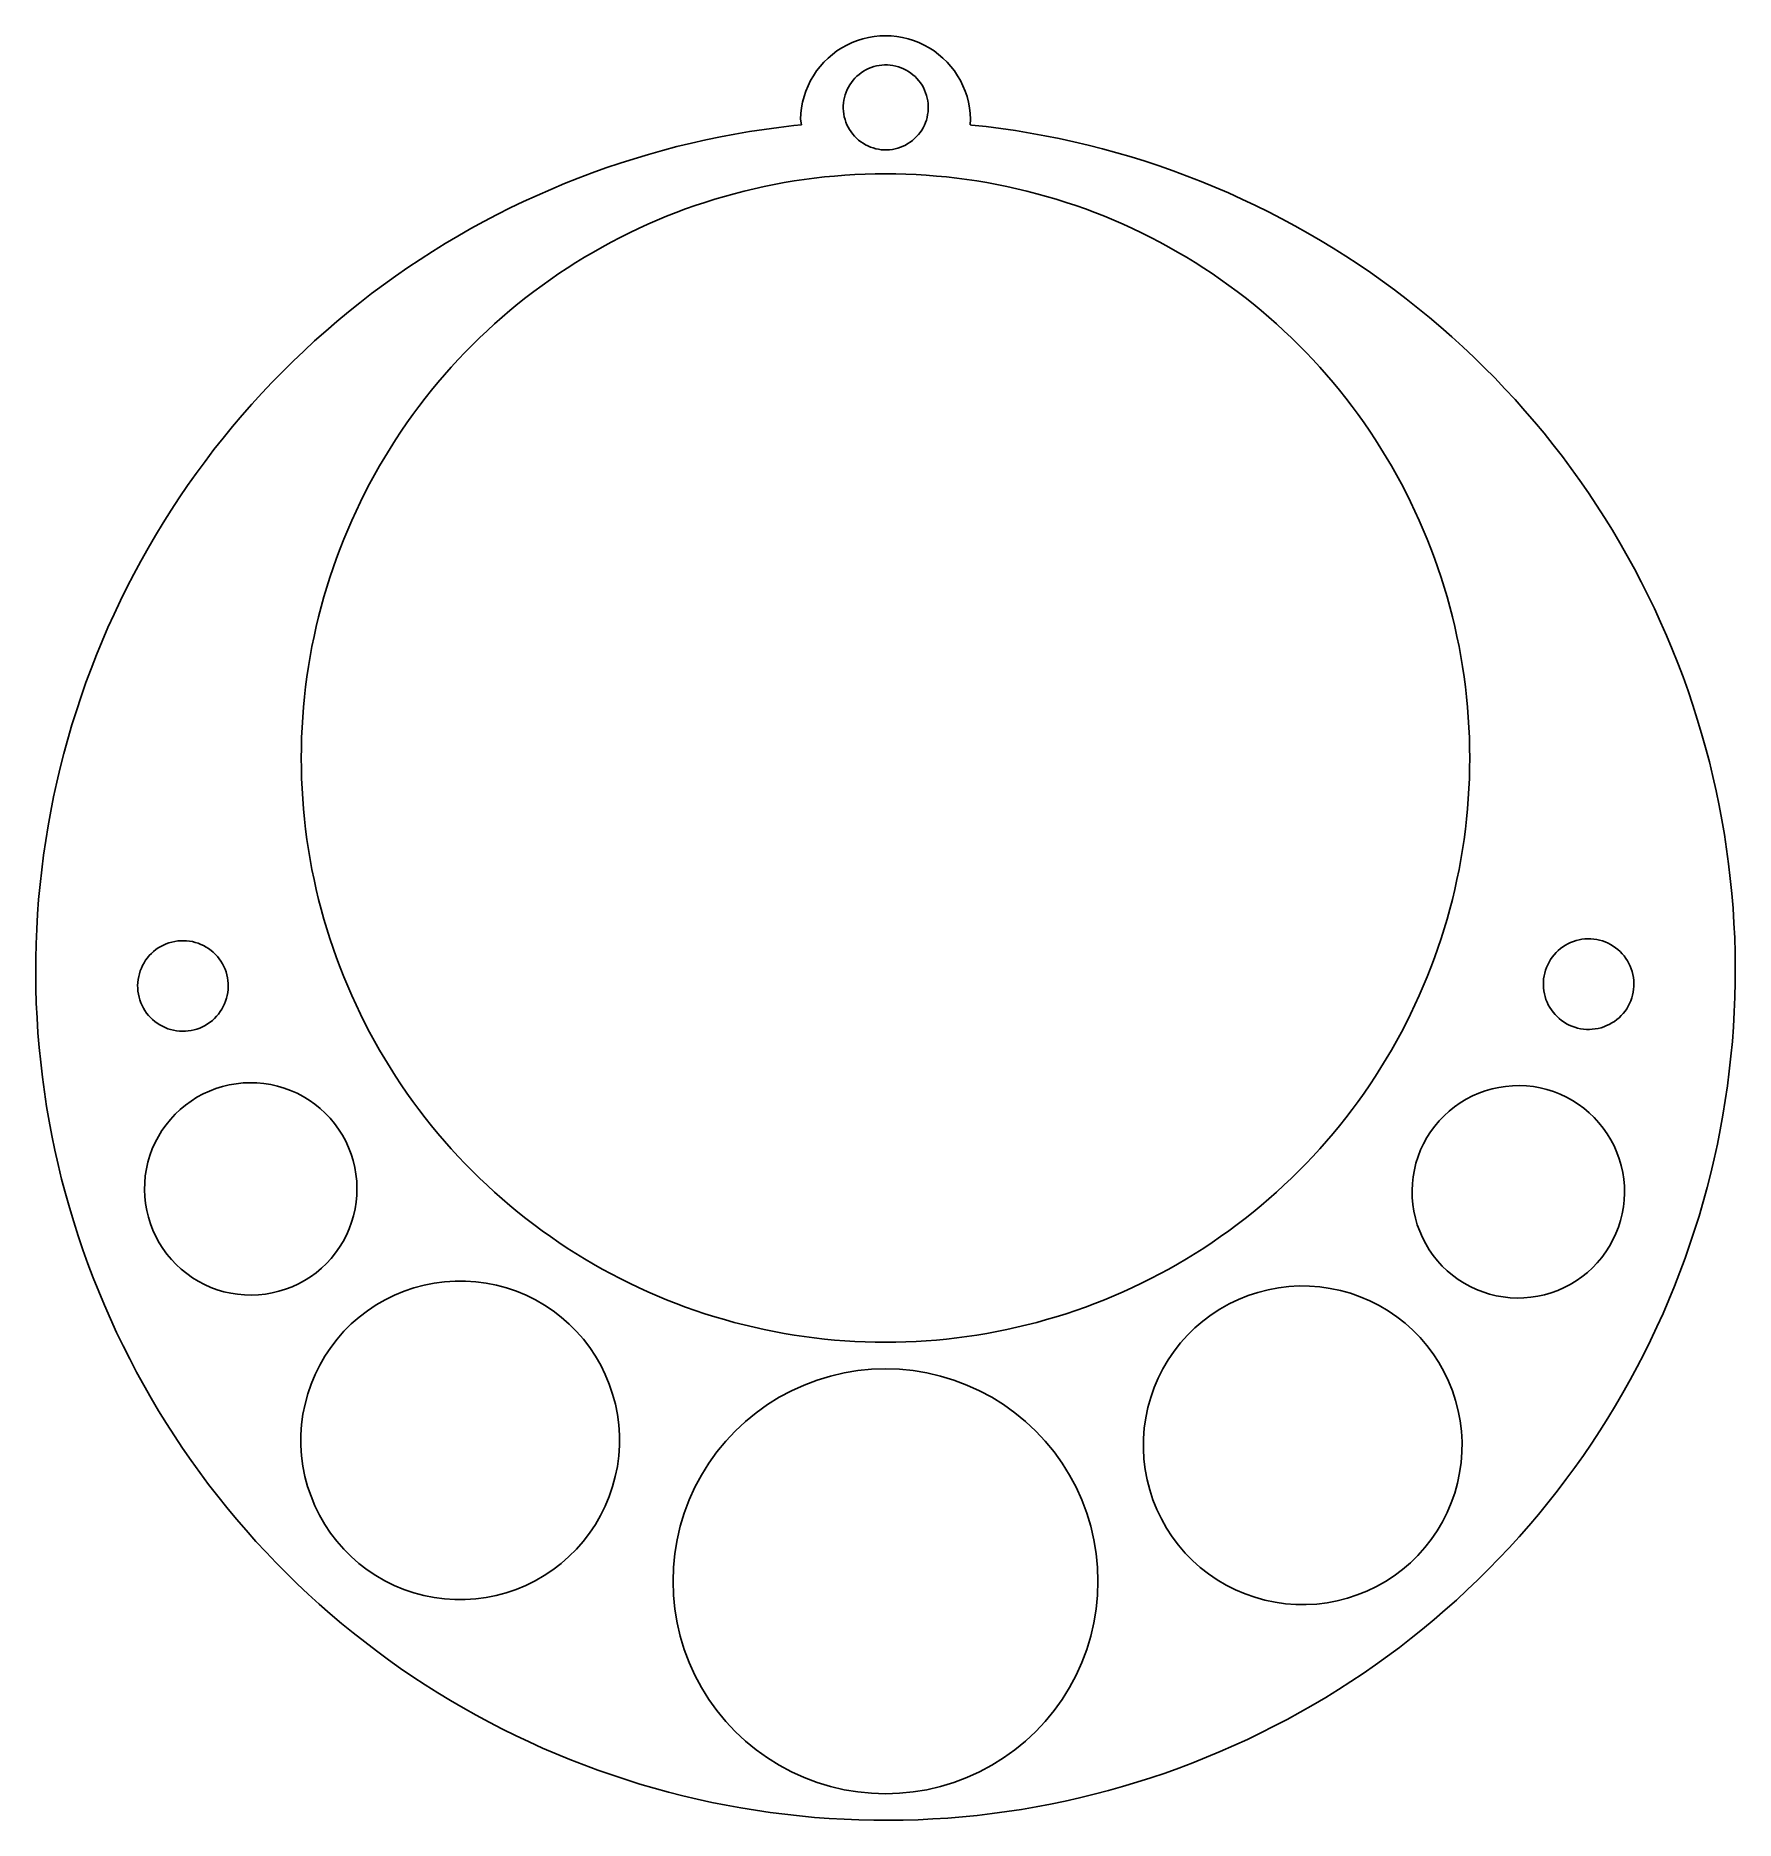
# Model space of a CAD drawing. Extents: x -25.4 to 25.4, y -26.7 to 26.7.
import ezdxf

# ---------------------------------------------------------------- set-up
doc = ezdxf.new("R2010")
doc.units = 0
doc.header["$MEASUREMENT"] = 0
doc.layers.get('0').update_dxf_attribs({"linetype": 'CONTINUOUS'})

msp = doc.modelspace()

# ---------------------------------------------------------------- linework, layer by layer
for p, q in [((0, 26.67), (-0.171, 26.664)), ((0.171, 26.664), (0, 26.67)), ((-1.45, 26.215), (-1.588, 26.112)), ((-1.306, 26.308), (-1.45, 26.215)), ((-1.156, 26.391), (-1.306, 26.308)), ((-1.001, 26.464), (-1.156, 26.391)), ((-0.841, 26.526), (-1.001, 26.464)), ((-0.678, 26.578), (-0.841, 26.526)), ((-0.511, 26.618), (-0.678, 26.578)), ((-0.342, 26.646), (-0.511, 26.618)), ((-0.171, 26.664), (-0.342, 26.646)), ((0.342, 26.646), (0.171, 26.664)), ((0.511, 26.618), (0.342, 26.646)), ((0.678, 26.577), (0.511, 26.618)), ((0.841, 26.526), (0.678, 26.577)), ((1.001, 26.464), (0.841, 26.526)), ((1.156, 26.391), (1.001, 26.464)), ((1.306, 26.308), (1.156, 26.391)), ((1.45, 26.215), (1.306, 26.308)), ((1.588, 26.112), (1.45, 26.215)), ((-2.059, 25.617), (-2.155, 25.474)), ((-1.954, 25.752), (-2.059, 25.617)), ((-1.84, 25.88), (-1.954, 25.752)), ((-1.718, 26.001), (-1.84, 25.88)), ((-1.588, 26.112), (-1.718, 26.001)), ((-0.655, 25.61), (-0.724, 25.564)), ((-0.583, 25.651), (-0.655, 25.61)), ((-0.508, 25.687), (-0.583, 25.651)), ((-0.431, 25.718), (-0.508, 25.687)), ((-0.352, 25.744), (-0.431, 25.718)), ((-0.272, 25.765), (-0.352, 25.744)), ((-0.19, 25.781), (-0.272, 25.765)), ((-0.108, 25.791), (-0.19, 25.781)), ((-0.025, 25.796), (-0.108, 25.791)), ((0.058, 25.795), (-0.025, 25.796)), ((0.141, 25.789), (0.058, 25.795)), ((0.224, 25.778), (0.141, 25.789)), ((0.305, 25.761), (0.224, 25.778)), ((0.385, 25.739), (0.305, 25.761)), ((0.464, 25.712), (0.385, 25.739)), ((0.54, 25.68), (0.464, 25.712)), ((0.615, 25.642), (0.54, 25.68)), ((0.686, 25.6), (0.615, 25.642)), ((1.718, 26.001), (1.588, 26.112)), ((1.84, 25.88), (1.718, 26.001)), ((1.954, 25.752), (1.84, 25.88)), ((2.059, 25.617), (1.954, 25.752)), ((2.155, 25.474), (2.059, 25.617)), ((-2.316, 25.172), (-2.381, 25.013)), ((-2.241, 25.326), (-2.316, 25.172)), ((-2.155, 25.474), (-2.241, 25.326)), ((-1.108, 25.133), (-1.145, 25.059)), ((-1.066, 25.205), (-1.108, 25.133)), ((-1.019, 25.273), (-1.066, 25.205)), ((-0.968, 25.339), (-1.019, 25.273)), ((-0.913, 25.401), (-0.968, 25.339)), ((-0.854, 25.459), (-0.913, 25.401)), ((-0.791, 25.514), (-0.854, 25.459)), ((-0.724, 25.564), (-0.791, 25.514)), ((0.755, 25.554), (0.686, 25.6)), ((0.821, 25.502), (0.755, 25.554)), ((0.883, 25.447), (0.821, 25.502)), ((0.941, 25.388), (0.883, 25.447)), ((0.995, 25.325), (0.941, 25.388)), ((1.045, 25.259), (0.995, 25.325)), ((1.091, 25.19), (1.045, 25.259)), ((1.132, 25.117), (1.091, 25.19)), ((1.168, 25.042), (1.132, 25.117)), ((2.241, 25.326), (2.155, 25.474)), ((2.316, 25.172), (2.241, 25.326)), ((2.381, 25.013), (2.316, 25.172)), ((-2.479, 24.685), (-2.51, 24.516)), ((-2.435, 24.851), (-2.479, 24.685)), ((-2.381, 25.013), (-2.435, 24.851)), ((-1.261, 24.577), (-1.262, 24.494)), ((-1.255, 24.66), (-1.261, 24.577)), ((-1.244, 24.742), (-1.255, 24.66)), ((-1.227, 24.823), (-1.244, 24.742)), ((-1.205, 24.904), (-1.227, 24.823)), ((-1.177, 24.982), (-1.205, 24.904)), ((-1.145, 25.059), (-1.177, 24.982)), ((1.2, 24.965), (1.168, 25.042)), ((1.226, 24.887), (1.2, 24.965)), ((1.247, 24.806), (1.226, 24.887)), ((1.262, 24.725), (1.247, 24.806)), ((1.273, 24.642), (1.262, 24.725)), ((1.278, 24.559), (1.273, 24.642)), ((1.277, 24.476), (1.278, 24.559)), ((2.436, 24.851), (2.381, 25.013)), ((2.479, 24.685), (2.436, 24.851)), ((2.51, 24.516), (2.479, 24.685)), ((-2.515, 24.004), (-2.744, 23.982)), ((-2.531, 24.346), (-2.54, 24.175)), ((-2.54, 24.175), (-2.515, 24.004)), ((-2.51, 24.516), (-2.531, 24.346)), ((-1.262, 24.494), (-1.257, 24.411)), ((-1.257, 24.411), (-1.246, 24.328)), ((-1.246, 24.328), (-1.231, 24.247)), ((-1.231, 24.247), (-1.21, 24.166)), ((-1.21, 24.166), (-1.184, 24.087)), ((-1.184, 24.087), (-1.152, 24.01)), ((-1.152, 24.01), (-1.116, 23.936)), ((1.161, 23.994), (1.193, 24.071)), ((1.193, 24.071), (1.221, 24.149)), ((1.221, 24.149), (1.243, 24.229)), ((1.243, 24.229), (1.26, 24.311)), ((1.26, 24.311), (1.271, 24.393)), ((1.271, 24.393), (1.277, 24.476)), ((2.531, 24.346), (2.51, 24.516)), ((2.54, 24.175), (2.531, 24.346)), ((2.531, 24.003), (2.54, 24.175)), ((2.566, 24), (2.531, 24.003)), ((-5.369, 23.556), (-5.801, 23.459)), ((-4.935, 23.646), (-5.369, 23.556)), ((-4.499, 23.729), (-4.935, 23.646)), ((-4.062, 23.803), (-4.499, 23.729)), ((-3.624, 23.87), (-4.062, 23.803)), ((-3.185, 23.93), (-3.624, 23.87)), ((-2.744, 23.982), (-3.185, 23.93)), ((-1.116, 23.936), (-1.075, 23.863)), ((-1.075, 23.863), (-1.029, 23.794)), ((-1.029, 23.794), (-0.979, 23.728)), ((-0.979, 23.728), (-0.925, 23.665)), ((-0.925, 23.665), (-0.867, 23.606)), ((-0.867, 23.606), (-0.805, 23.55)), ((-0.805, 23.55), (-0.739, 23.499)), ((-0.739, 23.499), (-0.67, 23.453)), ((0.671, 23.443), (0.741, 23.489)), ((0.741, 23.489), (0.807, 23.539)), ((0.807, 23.539), (0.87, 23.593)), ((0.87, 23.593), (0.929, 23.652)), ((0.929, 23.652), (0.984, 23.714)), ((0.984, 23.714), (1.035, 23.779)), ((1.035, 23.779), (1.082, 23.848)), ((1.082, 23.848), (1.124, 23.92)), ((1.124, 23.92), (1.161, 23.994)), ((3.006, 23.952), (2.566, 24)), ((3.446, 23.895), (3.006, 23.952)), ((3.885, 23.831), (3.446, 23.895)), ((4.322, 23.76), (3.885, 23.831)), ((4.758, 23.681), (4.322, 23.76)), ((5.193, 23.594), (4.758, 23.681)), ((5.626, 23.499), (5.193, 23.594)), ((6.058, 23.397), (5.626, 23.499)), ((-7.512, 22.994), (-7.934, 22.859)), ((-7.088, 23.121), (-7.512, 22.994)), ((-6.661, 23.241), (-7.088, 23.121)), ((-6.232, 23.354), (-6.661, 23.241)), ((-5.801, 23.459), (-6.232, 23.354)), ((-0.67, 23.453), (-0.598, 23.411)), ((-0.598, 23.411), (-0.524, 23.373)), ((-0.524, 23.373), (-0.448, 23.341)), ((-0.448, 23.341), (-0.369, 23.314)), ((-0.369, 23.314), (-0.289, 23.292)), ((-0.289, 23.292), (-0.208, 23.275)), ((-0.208, 23.275), (-0.125, 23.263)), ((-0.125, 23.263), (-0.042, 23.257)), ((-0.042, 23.257), (0.041, 23.257)), ((0.041, 23.257), (0.124, 23.262)), ((0.124, 23.262), (0.206, 23.272)), ((0.206, 23.272), (0.288, 23.288)), ((0.288, 23.288), (0.368, 23.309)), ((0.368, 23.309), (0.447, 23.335)), ((0.447, 23.335), (0.524, 23.366)), ((0.524, 23.366), (0.599, 23.402)), ((0.599, 23.402), (0.671, 23.443)), ((6.487, 23.288), (6.058, 23.397)), ((6.915, 23.171), (6.487, 23.288)), ((7.34, 23.046), (6.915, 23.171)), ((7.763, 22.915), (7.34, 23.046)), ((-9.186, 22.411), (-9.598, 22.247)), ((-8.772, 22.568), (-9.186, 22.411)), ((-8.354, 22.717), (-8.772, 22.568)), ((-7.934, 22.859), (-8.354, 22.717)), ((-2.128, 22.413), (-2.43, 22.373)), ((-1.825, 22.447), (-2.128, 22.413)), ((-1.522, 22.476), (-1.825, 22.447)), ((-1.218, 22.5), (-1.522, 22.476)), ((-0.914, 22.519), (-1.218, 22.5)), ((-0.609, 22.532), (-0.914, 22.519)), ((-0.305, 22.54), (-0.609, 22.532)), ((0, 22.543), (-0.305, 22.54)), ((0.305, 22.54), (0, 22.543)), ((0.609, 22.532), (0.305, 22.54)), ((0.914, 22.519), (0.609, 22.532)), ((1.218, 22.5), (0.914, 22.519)), ((1.522, 22.476), (1.218, 22.5)), ((1.825, 22.447), (1.522, 22.476)), ((2.128, 22.413), (1.825, 22.447)), ((2.43, 22.373), (2.128, 22.413)), ((8.184, 22.776), (7.763, 22.915)), ((8.603, 22.629), (8.184, 22.776)), ((9.019, 22.475), (8.603, 22.629)), ((9.432, 22.314), (9.019, 22.475)), ((-10.413, 21.898), (-10.816, 21.712)), ((-10.007, 22.076), (-10.413, 21.898)), ((-9.598, 22.247), (-10.007, 22.076)), ((-4.52, 21.948), (-4.813, 21.866)), ((-4.225, 22.024), (-4.52, 21.948)), ((-3.928, 22.095), (-4.225, 22.024)), ((-3.631, 22.161), (-3.928, 22.095)), ((-3.332, 22.222), (-3.631, 22.161)), ((-3.032, 22.277), (-3.332, 22.222)), ((-2.732, 22.328), (-3.032, 22.277)), ((-2.43, 22.373), (-2.732, 22.328)), ((2.732, 22.328), (2.43, 22.373)), ((3.032, 22.277), (2.732, 22.328)), ((3.332, 22.222), (3.032, 22.277)), ((3.631, 22.161), (3.332, 22.222)), ((3.928, 22.095), (3.631, 22.161)), ((4.225, 22.024), (3.928, 22.095)), ((4.52, 21.948), (4.225, 22.024)), ((4.813, 21.866), (4.52, 21.948)), ((9.842, 22.146), (9.432, 22.314)), ((10.249, 21.971), (9.842, 22.146)), ((10.653, 21.788), (10.249, 21.971)), ((-11.215, 21.52), (-11.611, 21.321)), ((-10.816, 21.712), (-11.215, 21.52)), ((-6.258, 21.383), (-6.542, 21.271)), ((-5.973, 21.49), (-6.258, 21.383)), ((-5.685, 21.591), (-5.973, 21.49)), ((-5.396, 21.688), (-5.685, 21.591)), ((-5.106, 21.78), (-5.396, 21.688)), ((-4.813, 21.866), (-5.106, 21.78)), ((5.106, 21.78), (4.813, 21.866)), ((5.396, 21.688), (5.106, 21.78)), ((5.685, 21.591), (5.396, 21.688)), ((5.973, 21.49), (5.685, 21.591)), ((6.258, 21.383), (5.973, 21.49)), ((6.542, 21.271), (6.258, 21.383)), ((11.054, 21.599), (10.653, 21.788)), ((11.451, 21.402), (11.054, 21.599)), ((11.845, 21.199), (11.451, 21.402)), ((-12.393, 20.902), (-12.778, 20.682)), ((-12.004, 21.115), (-12.393, 20.902)), ((-11.611, 21.321), (-12.004, 21.115)), ((-7.38, 20.907), (-7.655, 20.775)), ((-7.103, 21.033), (-7.38, 20.907)), ((-6.823, 21.155), (-7.103, 21.033)), ((-6.542, 21.271), (-6.823, 21.155)), ((6.823, 21.155), (6.542, 21.271)), ((7.103, 21.033), (6.823, 21.155)), ((7.38, 20.907), (7.103, 21.033)), ((7.655, 20.775), (7.38, 20.907)), ((12.235, 20.989), (11.845, 21.199)), ((12.622, 20.772), (12.235, 20.989)), ((-13.159, 20.456), (-13.536, 20.223)), ((-12.778, 20.682), (-13.159, 20.456)), ((-8.466, 20.353), (-8.731, 20.203)), ((-8.198, 20.499), (-8.466, 20.353)), ((-7.928, 20.639), (-8.198, 20.499)), ((-7.655, 20.775), (-7.928, 20.639)), ((7.928, 20.639), (7.655, 20.775)), ((8.198, 20.499), (7.928, 20.639)), ((8.466, 20.353), (8.198, 20.499)), ((8.731, 20.203), (8.466, 20.353)), ((13.005, 20.548), (12.622, 20.772)), ((13.384, 20.318), (13.005, 20.548)), ((13.758, 20.081), (13.384, 20.318)), ((-14.278, 19.737), (-14.642, 19.485)), ((-13.909, 19.983), (-14.278, 19.737)), ((-13.536, 20.223), (-13.909, 19.983)), ((-9.254, 19.889), (-9.511, 19.726)), ((-8.994, 20.049), (-9.254, 19.889)), ((-8.731, 20.203), (-8.994, 20.049)), ((8.994, 20.049), (8.731, 20.203)), ((9.254, 19.889), (8.994, 20.049)), ((9.511, 19.726), (9.254, 19.889)), ((14.129, 19.838), (13.758, 20.081)), ((14.495, 19.588), (14.129, 19.838)), ((-15.002, 19.226), (-15.358, 18.961)), ((-14.642, 19.485), (-15.002, 19.226)), ((-10.264, 19.208), (-10.509, 19.026)), ((-10.016, 19.385), (-10.264, 19.208)), ((-9.765, 19.557), (-10.016, 19.385)), ((-9.511, 19.726), (-9.765, 19.557)), ((9.765, 19.557), (9.511, 19.726)), ((10.016, 19.385), (9.765, 19.557)), ((10.264, 19.208), (10.016, 19.385)), ((10.509, 19.026), (10.264, 19.208)), ((14.857, 19.332), (14.495, 19.588)), ((15.214, 19.07), (14.857, 19.332)), ((-15.709, 18.69), (-16.055, 18.413)), ((-15.358, 18.961), (-15.709, 18.69)), ((-10.751, 18.841), (-10.99, 18.651)), ((-10.509, 19.026), (-10.751, 18.841)), ((10.751, 18.841), (10.509, 19.026)), ((10.99, 18.651), (10.751, 18.841)), ((15.567, 18.801), (15.214, 19.07)), ((15.915, 18.526), (15.567, 18.801)), ((-16.055, 18.413), (-16.396, 18.13)), ((-11.456, 18.259), (-11.685, 18.057)), ((-11.225, 18.457), (-11.456, 18.259)), ((-10.99, 18.651), (-11.225, 18.457)), ((11.225, 18.457), (10.99, 18.651)), ((11.456, 18.259), (11.225, 18.457)), ((11.685, 18.057), (11.456, 18.259)), ((16.258, 18.245), (15.915, 18.526)), ((16.596, 17.959), (16.258, 18.245)), ((-16.732, 17.841), (-17.063, 17.546)), ((-16.396, 18.13), (-16.732, 17.841)), ((-12.13, 17.642), (-12.348, 17.428)), ((-11.909, 17.851), (-12.13, 17.642)), ((-11.685, 18.057), (-11.909, 17.851)), ((11.909, 17.851), (11.685, 18.057)), ((12.13, 17.642), (11.909, 17.851)), ((12.348, 17.428), (12.13, 17.642)), ((16.929, 17.666), (16.596, 17.959)), ((17.257, 17.368), (16.929, 17.666)), ((-17.388, 17.245), (-17.709, 16.939)), ((-17.063, 17.546), (-17.388, 17.245)), ((-12.561, 17.211), (-12.771, 16.99)), ((-12.348, 17.428), (-12.561, 17.211)), ((12.561, 17.211), (12.348, 17.428)), ((12.771, 16.99), (12.561, 17.211)), ((17.58, 17.064), (17.257, 17.368)), ((-18.024, 16.627), (-18.334, 16.31)), ((-17.709, 16.939), (-18.024, 16.627)), ((-13.179, 16.537), (-13.377, 16.305)), ((-12.977, 16.765), (-13.179, 16.537)), ((-12.771, 16.99), (-12.977, 16.765)), ((12.977, 16.765), (12.771, 16.99)), ((13.179, 16.537), (12.977, 16.765)), ((13.377, 16.305), (13.179, 16.537)), ((17.897, 16.754), (17.58, 17.064)), ((18.209, 16.439), (17.897, 16.754)), ((-18.334, 16.31), (-18.638, 15.987)), ((-13.571, 16.07), (-13.761, 15.831)), ((-13.377, 16.305), (-13.571, 16.07)), ((13.571, 16.07), (13.377, 16.305)), ((13.761, 15.831), (13.571, 16.07)), ((18.515, 16.119), (18.209, 16.439)), ((18.816, 15.793), (18.515, 16.119)), ((-18.936, 15.659), (-19.228, 15.326)), ((-18.638, 15.987), (-18.936, 15.659)), ((-13.946, 15.589), (-14.127, 15.344)), ((-13.761, 15.831), (-13.946, 15.589)), ((13.946, 15.589), (13.761, 15.831)), ((14.127, 15.344), (13.946, 15.589)), ((19.111, 15.462), (18.816, 15.793)), ((-19.515, 14.988), (-19.796, 14.645)), ((-19.228, 15.326), (-19.515, 14.988)), ((-14.304, 15.096), (-14.477, 14.845)), ((-14.127, 15.344), (-14.304, 15.096)), ((14.304, 15.096), (14.127, 15.344)), ((14.477, 14.845), (14.304, 15.096)), ((19.4, 15.126), (19.111, 15.462)), ((19.683, 14.785), (19.4, 15.126)), ((-19.796, 14.645), (-20.071, 14.297)), ((-14.645, 14.591), (-14.809, 14.334)), ((-14.477, 14.845), (-14.645, 14.591)), ((14.645, 14.591), (14.477, 14.845)), ((14.809, 14.334), (14.645, 14.591)), ((19.96, 14.439), (19.683, 14.785)), ((20.231, 14.088), (19.96, 14.439)), ((-20.339, 13.944), (-20.602, 13.587)), ((-20.071, 14.297), (-20.339, 13.944)), ((-14.968, 14.074), (-15.123, 13.811)), ((-14.809, 14.334), (-14.968, 14.074)), ((14.968, 14.074), (14.809, 14.334)), ((15.123, 13.811), (14.968, 14.074)), ((20.496, 13.733), (20.231, 14.088)), ((-20.602, 13.587), (-20.858, 13.225)), ((-15.273, 13.546), (-15.418, 13.278)), ((-15.123, 13.811), (-15.273, 13.546)), ((15.273, 13.546), (15.123, 13.811)), ((15.418, 13.278), (15.273, 13.546)), ((20.755, 13.373), (20.496, 13.733)), ((21.007, 13.008), (20.755, 13.373)), ((-21.108, 12.859), (-21.351, 12.489)), ((-20.858, 13.225), (-21.108, 12.859)), ((-15.559, 13.008), (-15.695, 12.735)), ((-15.418, 13.278), (-15.559, 13.008)), ((15.559, 13.008), (15.418, 13.278)), ((15.695, 12.735), (15.559, 13.008)), ((21.253, 12.639), (21.007, 13.008)), ((-21.351, 12.489), (-21.588, 12.114)), ((-15.826, 12.46), (-15.953, 12.183)), ((-15.695, 12.735), (-15.826, 12.46)), ((15.826, 12.46), (15.695, 12.735)), ((15.953, 12.183), (15.826, 12.46)), ((21.493, 12.266), (21.253, 12.639)), ((-21.818, 11.735), (-22.042, 11.352)), ((-21.588, 12.114), (-21.818, 11.735)), ((-16.074, 11.903), (-16.191, 11.622)), ((-15.953, 12.183), (-16.074, 11.903)), ((16.074, 11.903), (15.953, 12.183)), ((16.191, 11.622), (16.074, 11.903)), ((21.726, 11.889), (21.493, 12.266)), ((21.952, 11.508), (21.726, 11.889)), ((-22.042, 11.352), (-22.259, 10.966)), ((-16.303, 11.338), (-16.409, 11.053)), ((-16.191, 11.622), (-16.303, 11.338)), ((16.303, 11.338), (16.191, 11.622)), ((16.409, 11.053), (16.303, 11.338)), ((22.172, 11.123), (21.952, 11.508)), ((-22.259, 10.966), (-22.469, 10.575)), ((-16.511, 10.765), (-16.608, 10.476)), ((-16.409, 11.053), (-16.511, 10.765)), ((16.511, 10.765), (16.409, 11.053)), ((16.608, 10.476), (16.511, 10.765)), ((22.385, 10.734), (22.172, 11.123)), ((22.591, 10.342), (22.385, 10.734)), ((-22.672, 10.181), (-22.869, 9.784)), ((-22.469, 10.575), (-22.672, 10.181)), ((-16.699, 10.186), (-16.786, 9.894)), ((-16.608, 10.476), (-16.699, 10.186)), ((16.699, 10.186), (16.608, 10.476)), ((16.786, 9.894), (16.699, 10.186)), ((22.79, 9.946), (22.591, 10.342)), ((-22.869, 9.784), (-23.058, 9.383)), ((-16.786, 9.894), (-16.867, 9.6)), ((16.867, 9.6), (16.786, 9.894)), ((22.982, 9.546), (22.79, 9.946)), ((-23.058, 9.383), (-23.24, 8.979)), ((-16.944, 9.305), (-17.015, 9.008)), ((-16.867, 9.6), (-16.944, 9.305)), ((16.944, 9.305), (16.867, 9.6)), ((17.015, 9.008), (16.944, 9.305)), ((23.167, 9.143), (22.982, 9.546)), ((23.346, 8.738), (23.167, 9.143)), ((-23.416, 8.572), (-23.584, 8.162)), ((-23.24, 8.979), (-23.416, 8.572)), ((-17.081, 8.711), (-17.142, 8.412)), ((-17.015, 9.008), (-17.081, 8.711)), ((17.081, 8.711), (17.015, 9.008)), ((17.142, 8.412), (17.081, 8.711)), ((23.517, 8.329), (23.346, 8.738)), ((-23.584, 8.162), (-23.745, 7.749)), ((-17.197, 8.113), (-17.248, 7.812)), ((-17.142, 8.412), (-17.197, 8.113)), ((17.197, 8.113), (17.142, 8.412)), ((17.248, 7.812), (17.197, 8.113)), ((23.681, 7.917), (23.517, 8.329)), ((-23.745, 7.749), (-23.899, 7.333)), ((-17.293, 7.511), (-17.332, 7.208)), ((-17.248, 7.812), (-17.293, 7.511)), ((17.293, 7.511), (17.248, 7.812)), ((17.332, 7.208), (17.293, 7.511)), ((23.837, 7.502), (23.681, 7.917)), ((23.987, 7.085), (23.837, 7.502)), ((-23.899, 7.333), (-24.045, 6.915)), ((-17.332, 7.208), (-17.367, 6.906)), ((17.367, 6.906), (17.332, 7.208)), ((24.129, 6.665), (23.987, 7.085)), ((-24.184, 6.494), (-24.316, 6.07)), ((-24.045, 6.915), (-24.184, 6.494)), ((-17.396, 6.602), (-17.42, 6.298)), ((-17.367, 6.906), (-17.396, 6.602)), ((17.396, 6.602), (17.367, 6.906)), ((17.42, 6.298), (17.396, 6.602)), ((24.264, 6.242), (24.129, 6.665)), ((-24.316, 6.07), (-24.441, 5.645)), ((-17.439, 5.994), (-17.452, 5.69)), ((-17.42, 6.298), (-17.439, 5.994)), ((17.439, 5.994), (17.42, 6.298)), ((17.452, 5.69), (17.439, 5.994)), ((24.391, 5.818), (24.264, 6.242)), ((-24.441, 5.645), (-24.558, 5.217)), ((-17.46, 5.385), (-17.462, 5.08)), ((-17.452, 5.69), (-17.46, 5.385)), ((17.46, 5.385), (17.452, 5.69)), ((17.462, 5.08), (17.46, 5.385)), ((24.511, 5.391), (24.391, 5.818)), ((24.624, 4.962), (24.511, 5.391)), ((-24.558, 5.217), (-24.667, 4.788)), ((-17.462, 5.08), (-17.46, 4.775)), ((17.46, 4.775), (17.462, 5.08)), ((24.729, 4.532), (24.624, 4.962)), ((-24.769, 4.356), (-24.863, 3.923)), ((-24.667, 4.788), (-24.769, 4.356)), ((-17.46, 4.775), (-17.452, 4.471)), ((-17.452, 4.471), (-17.439, 4.166)), ((17.439, 4.166), (17.452, 4.471)), ((17.452, 4.471), (17.46, 4.775)), ((24.826, 4.099), (24.729, 4.532)), ((-24.863, 3.923), (-24.95, 3.488)), ((-17.439, 4.166), (-17.42, 3.862)), ((-17.42, 3.862), (-17.396, 3.558)), ((17.396, 3.558), (17.42, 3.862)), ((17.42, 3.862), (17.439, 4.166)), ((24.916, 3.665), (24.826, 4.099)), ((-24.95, 3.488), (-25.03, 3.052)), ((-17.396, 3.558), (-17.367, 3.255)), ((-17.367, 3.255), (-17.332, 2.952)), ((17.332, 2.952), (17.367, 3.255)), ((17.367, 3.255), (17.396, 3.558)), ((24.998, 3.229), (24.916, 3.665)), ((25.073, 2.792), (24.998, 3.229)), ((-25.03, 3.052), (-25.101, 2.615)), ((-17.332, 2.952), (-17.293, 2.65)), ((17.293, 2.65), (17.332, 2.952)), ((25.14, 2.354), (25.073, 2.792)), ((-25.165, 2.176), (-25.221, 1.736)), ((-25.101, 2.615), (-25.165, 2.176)), ((-17.293, 2.65), (-17.248, 2.348)), ((-17.248, 2.348), (-17.197, 2.048)), ((17.197, 2.048), (17.248, 2.348)), ((17.248, 2.348), (17.293, 2.65)), ((25.2, 1.915), (25.14, 2.354)), ((-25.221, 1.736), (-25.27, 1.296)), ((-17.197, 2.048), (-17.142, 1.748)), ((-17.142, 1.748), (-17.081, 1.45)), ((17.081, 1.45), (17.142, 1.748)), ((17.142, 1.748), (17.197, 2.048)), ((25.251, 1.475), (25.2, 1.915)), ((-25.27, 1.296), (-25.311, 0.854)), ((-17.081, 1.45), (-17.015, 1.152)), ((-17.015, 1.152), (-16.944, 0.856)), ((16.944, 0.856), (17.015, 1.152)), ((17.015, 1.152), (17.081, 1.45)), ((25.295, 1.034), (25.251, 1.475)), ((-25.311, 0.854), (-25.344, 0.412)), ((-16.944, 0.856), (-16.867, 0.561)), ((-16.867, 0.561), (-16.786, 0.267)), ((16.786, 0.267), (16.867, 0.561)), ((16.867, 0.561), (16.944, 0.856)), ((25.332, 0.592), (25.295, 1.034)), ((25.36, 0.149), (25.332, 0.592)), ((-25.344, 0.412), (-25.37, -0.03)), ((-16.786, 0.267), (-16.699, -0.025)), ((16.699, -0.025), (16.786, 0.267)), ((25.381, -0.293), (25.36, 0.149)), ((-25.388, -0.473), (-25.398, -0.916)), ((-25.37, -0.03), (-25.388, -0.473)), ((-21.58, -0.51), (-21.659, -0.551)), ((-21.499, -0.475), (-21.58, -0.51)), ((-21.416, -0.445), (-21.499, -0.475)), ((-21.331, -0.42), (-21.416, -0.445)), ((-21.244, -0.401), (-21.331, -0.42)), ((-21.156, -0.388), (-21.244, -0.401)), ((-21.068, -0.38), (-21.156, -0.388)), ((-20.98, -0.379), (-21.068, -0.38)), ((-20.891, -0.383), (-20.98, -0.379)), ((-20.803, -0.393), (-20.891, -0.383)), ((-20.716, -0.408), (-20.803, -0.393)), ((-20.63, -0.429), (-20.716, -0.408)), ((-20.545, -0.456), (-20.63, -0.429)), ((-20.463, -0.489), (-20.545, -0.456)), ((-20.383, -0.526), (-20.463, -0.489)), ((-20.305, -0.569), (-20.383, -0.526)), ((-16.699, -0.025), (-16.608, -0.316)), ((-16.608, -0.316), (-16.511, -0.605)), ((16.511, -0.605), (16.608, -0.316)), ((16.608, -0.316), (16.699, -0.025)), ((20.32, -0.516), (20.245, -0.564)), ((20.397, -0.473), (20.32, -0.516)), ((20.477, -0.435), (20.397, -0.473)), ((20.56, -0.402), (20.477, -0.435)), ((20.644, -0.375), (20.56, -0.402)), ((20.73, -0.353), (20.644, -0.375)), ((20.817, -0.338), (20.73, -0.353)), ((20.905, -0.328), (20.817, -0.338)), ((20.994, -0.323), (20.905, -0.328)), ((21.082, -0.325), (20.994, -0.323)), ((21.171, -0.332), (21.082, -0.325)), ((21.258, -0.345), (21.171, -0.332)), ((21.345, -0.364), (21.258, -0.345)), ((21.43, -0.388), (21.345, -0.364)), ((21.513, -0.418), (21.43, -0.388)), ((21.595, -0.453), (21.513, -0.418)), ((21.674, -0.494), (21.595, -0.453)), ((21.75, -0.539), (21.674, -0.494)), ((25.394, -0.737), (25.381, -0.293)), ((-25.398, -0.916), (-25.4, -1.36)), ((-22.161, -1.04), (-22.204, -1.117)), ((-22.113, -0.965), (-22.161, -1.04)), ((-22.061, -0.894), (-22.113, -0.965)), ((-22.004, -0.826), (-22.061, -0.894)), ((-21.942, -0.762), (-22.004, -0.826)), ((-21.877, -0.703), (-21.942, -0.762)), ((-21.808, -0.647), (-21.877, -0.703)), ((-21.735, -0.597), (-21.808, -0.647)), ((-21.659, -0.551), (-21.735, -0.597)), ((-20.23, -0.617), (-20.305, -0.569)), ((-20.159, -0.67), (-20.23, -0.617)), ((-20.091, -0.727), (-20.159, -0.67)), ((-20.028, -0.788), (-20.091, -0.727)), ((-19.968, -0.854), (-20.028, -0.788)), ((-19.913, -0.923), (-19.968, -0.854)), ((-19.862, -0.995), (-19.913, -0.923)), ((-19.816, -1.071), (-19.862, -0.995)), ((-16.511, -0.605), (-16.409, -0.892)), ((-16.409, -0.892), (-16.303, -1.178)), ((16.303, -1.178), (16.409, -0.892)), ((16.409, -0.892), (16.511, -0.605)), ((19.832, -1.019), (19.792, -1.098)), ((19.878, -0.943), (19.832, -1.019)), ((19.928, -0.87), (19.878, -0.943)), ((19.983, -0.801), (19.928, -0.87)), ((20.043, -0.735), (19.983, -0.801)), ((20.107, -0.674), (20.043, -0.735)), ((20.174, -0.616), (20.107, -0.674)), ((20.245, -0.564), (20.174, -0.616)), ((21.822, -0.59), (21.75, -0.539)), ((21.892, -0.645), (21.822, -0.59)), ((21.957, -0.704), (21.892, -0.645)), ((22.019, -0.768), (21.957, -0.704)), ((22.076, -0.835), (22.019, -0.768)), ((22.129, -0.907), (22.076, -0.835)), ((22.177, -0.981), (22.129, -0.907)), ((22.22, -1.059), (22.177, -0.981)), ((22.258, -1.139), (22.22, -1.059)), ((25.4, -1.18), (25.394, -0.737)), ((-25.4, -1.36), (-25.394, -1.803)), ((-22.338, -1.538), (-22.348, -1.626)), ((-22.322, -1.451), (-22.338, -1.538)), ((-22.301, -1.365), (-22.322, -1.451)), ((-22.274, -1.28), (-22.301, -1.365)), ((-22.242, -1.198), (-22.274, -1.28)), ((-22.204, -1.117), (-22.242, -1.198)), ((-19.775, -1.15), (-19.816, -1.071)), ((-19.74, -1.231), (-19.775, -1.15)), ((-19.71, -1.315), (-19.74, -1.231)), ((-19.685, -1.4), (-19.71, -1.315)), ((-19.666, -1.486), (-19.685, -1.4)), ((-19.653, -1.574), (-19.666, -1.486)), ((-19.646, -1.662), (-19.653, -1.574)), ((-16.303, -1.178), (-16.191, -1.461)), ((-16.191, -1.461), (-16.074, -1.743)), ((16.074, -1.743), (16.191, -1.461)), ((16.191, -1.461), (16.303, -1.178)), ((19.671, -1.522), (19.663, -1.61)), ((19.684, -1.434), (19.671, -1.522)), ((19.702, -1.348), (19.684, -1.434)), ((19.727, -1.263), (19.702, -1.348)), ((19.757, -1.179), (19.727, -1.263)), ((19.792, -1.098), (19.757, -1.179)), ((22.291, -1.221), (22.258, -1.139)), ((22.318, -1.305), (22.291, -1.221)), ((22.339, -1.391), (22.318, -1.305)), ((22.355, -1.479), (22.339, -1.391)), ((22.365, -1.567), (22.355, -1.479)), ((22.37, -1.655), (22.365, -1.567)), ((25.398, -1.623), (25.4, -1.18)), ((-25.394, -1.803), (-25.381, -2.246)), ((-22.348, -1.626), (-22.352, -1.714)), ((-22.352, -1.714), (-22.35, -1.803)), ((-22.35, -1.803), (-22.342, -1.891)), ((-22.342, -1.891), (-22.329, -1.979)), ((-22.329, -1.979), (-22.31, -2.065)), ((-22.31, -2.065), (-22.286, -2.15)), ((-19.722, -2.185), (-19.695, -2.101)), ((-19.695, -2.101), (-19.673, -2.014)), ((-19.673, -2.014), (-19.658, -1.927)), ((-19.658, -1.927), (-19.648, -1.839)), ((-19.648, -1.839), (-19.644, -1.751)), ((-19.644, -1.751), (-19.646, -1.662)), ((-16.074, -1.743), (-15.953, -2.022)), ((-15.953, -2.022), (-15.826, -2.3)), ((15.826, -2.3), (15.953, -2.022)), ((15.953, -2.022), (16.074, -1.743)), ((19.663, -1.61), (19.662, -1.699)), ((19.662, -1.699), (19.666, -1.787)), ((19.666, -1.787), (19.676, -1.875)), ((19.676, -1.875), (19.692, -1.963)), ((19.692, -1.963), (19.714, -2.049)), ((19.714, -2.049), (19.741, -2.133)), ((19.741, -2.133), (19.773, -2.215)), ((22.275, -2.175), (22.305, -2.091)), ((22.305, -2.091), (22.329, -2.006)), ((22.329, -2.006), (22.348, -1.92)), ((22.348, -1.92), (22.361, -1.832)), ((22.361, -1.832), (22.368, -1.744)), ((22.368, -1.744), (22.37, -1.655)), ((25.37, -2.509), (25.388, -2.066)), ((25.388, -2.066), (25.398, -1.623)), ((-25.381, -2.246), (-25.36, -2.689)), ((-22.286, -2.15), (-22.256, -2.234)), ((-22.256, -2.234), (-22.22, -2.315)), ((-22.22, -2.315), (-22.179, -2.394)), ((-22.179, -2.394), (-22.134, -2.47)), ((-22.134, -2.47), (-22.083, -2.542)), ((-22.083, -2.542), (-22.028, -2.611)), ((-22.028, -2.611), (-21.968, -2.677)), ((-20.053, -2.703), (-19.992, -2.639)), ((-19.992, -2.639), (-19.935, -2.571)), ((-19.935, -2.571), (-19.882, -2.5)), ((-19.882, -2.5), (-19.834, -2.425)), ((-19.834, -2.425), (-19.792, -2.348)), ((-19.792, -2.348), (-19.754, -2.267)), ((-19.754, -2.267), (-19.722, -2.185)), ((-15.826, -2.3), (-15.695, -2.575)), ((-15.695, -2.575), (-15.559, -2.848)), ((15.559, -2.848), (15.695, -2.575)), ((15.695, -2.575), (15.826, -2.3)), ((19.773, -2.215), (19.811, -2.295)), ((19.811, -2.295), (19.854, -2.373)), ((19.854, -2.373), (19.902, -2.447)), ((19.902, -2.447), (19.955, -2.519)), ((19.955, -2.519), (20.012, -2.586)), ((20.012, -2.586), (20.074, -2.65)), ((20.074, -2.65), (20.14, -2.709)), ((21.925, -2.68), (21.989, -2.619)), ((21.989, -2.619), (22.048, -2.553)), ((22.048, -2.553), (22.103, -2.484)), ((22.103, -2.484), (22.154, -2.411)), ((22.154, -2.411), (22.199, -2.335)), ((22.199, -2.335), (22.24, -2.256)), ((22.24, -2.256), (22.275, -2.175)), ((25.344, -2.952), (25.37, -2.509)), ((-25.36, -2.689), (-25.332, -3.131)), ((-25.332, -3.131), (-25.295, -3.573)), ((-21.968, -2.677), (-21.904, -2.738)), ((-21.904, -2.738), (-21.836, -2.796)), ((-21.836, -2.796), (-21.765, -2.848)), ((-21.765, -2.848), (-21.69, -2.896)), ((-21.69, -2.896), (-21.613, -2.939)), ((-21.613, -2.939), (-21.533, -2.976)), ((-21.533, -2.976), (-21.45, -3.009)), ((-21.45, -3.009), (-21.366, -3.036)), ((-21.366, -3.036), (-21.28, -3.057)), ((-21.28, -3.057), (-21.193, -3.072)), ((-21.193, -3.072), (-21.104, -3.082)), ((-21.104, -3.082), (-21.016, -3.086)), ((-21.016, -3.086), (-20.927, -3.085)), ((-20.927, -3.085), (-20.839, -3.077)), ((-20.839, -3.077), (-20.752, -3.064)), ((-20.752, -3.064), (-20.665, -3.045)), ((-20.665, -3.045), (-20.58, -3.02)), ((-20.58, -3.02), (-20.496, -2.99)), ((-20.496, -2.99), (-20.415, -2.955)), ((-20.415, -2.955), (-20.337, -2.914)), ((-20.337, -2.914), (-20.261, -2.868)), ((-20.261, -2.868), (-20.188, -2.818)), ((-20.188, -2.818), (-20.119, -2.762)), ((-20.119, -2.762), (-20.053, -2.703)), ((-15.559, -2.848), (-15.418, -3.118)), ((-15.418, -3.118), (-15.273, -3.386)), ((15.273, -3.386), (15.418, -3.118)), ((15.418, -3.118), (15.559, -2.848)), ((20.14, -2.709), (20.209, -2.764)), ((20.209, -2.764), (20.282, -2.815)), ((20.282, -2.815), (20.358, -2.86)), ((20.358, -2.86), (20.437, -2.901)), ((20.437, -2.901), (20.518, -2.936)), ((20.518, -2.936), (20.601, -2.966)), ((20.601, -2.966), (20.687, -2.99)), ((20.687, -2.99), (20.773, -3.009)), ((20.773, -3.009), (20.861, -3.022)), ((20.861, -3.022), (20.949, -3.029)), ((20.949, -3.029), (21.038, -3.031)), ((21.038, -3.031), (21.126, -3.026)), ((21.126, -3.026), (21.214, -3.016)), ((21.214, -3.016), (21.301, -3.001)), ((21.301, -3.001), (21.387, -2.979)), ((21.387, -2.979), (21.472, -2.952)), ((21.472, -2.952), (21.554, -2.919)), ((21.554, -2.919), (21.634, -2.881)), ((21.634, -2.881), (21.712, -2.838)), ((21.712, -2.838), (21.786, -2.79)), ((21.786, -2.79), (21.857, -2.738)), ((21.857, -2.738), (21.925, -2.68)), ((25.311, -3.394), (25.344, -2.952)), ((-25.295, -3.573), (-25.251, -4.014)), ((-15.273, -3.386), (-15.123, -3.651)), ((-15.123, -3.651), (-14.968, -3.914)), ((14.968, -3.914), (15.123, -3.651)), ((15.123, -3.651), (15.273, -3.386)), ((25.27, -3.835), (25.311, -3.394)), ((-25.251, -4.014), (-25.2, -4.454)), ((-14.968, -3.914), (-14.809, -4.173)), ((-14.809, -4.173), (-14.645, -4.431)), ((14.645, -4.431), (14.809, -4.173)), ((14.809, -4.173), (14.968, -3.914)), ((25.221, -4.276), (25.27, -3.835)), ((-25.2, -4.454), (-25.14, -4.894)), ((-20.015, -4.799), (-20.209, -4.874)), ((-19.817, -4.737), (-20.015, -4.799)), ((-19.615, -4.689), (-19.817, -4.737)), ((-19.41, -4.653), (-19.615, -4.689)), ((-19.203, -4.632), (-19.41, -4.653)), ((-18.996, -4.623), (-19.203, -4.632)), ((-18.788, -4.629), (-18.996, -4.623)), ((-18.581, -4.647), (-18.788, -4.629)), ((-18.376, -4.68), (-18.581, -4.647)), ((-18.173, -4.725), (-18.376, -4.68)), ((-17.974, -4.784), (-18.173, -4.725)), ((-17.779, -4.856), (-17.974, -4.784)), ((-14.645, -4.431), (-14.477, -4.685)), ((-14.477, -4.685), (-14.304, -4.936)), ((14.304, -4.936), (14.477, -4.685)), ((14.477, -4.685), (14.645, -4.431)), ((18.331, -4.764), (18.128, -4.809)), ((18.536, -4.733), (18.331, -4.764)), ((18.743, -4.715), (18.536, -4.733)), ((18.951, -4.71), (18.743, -4.715)), ((19.158, -4.72), (18.951, -4.71)), ((19.365, -4.742), (19.158, -4.72)), ((19.57, -4.779), (19.365, -4.742)), ((19.771, -4.828), (19.57, -4.779)), ((25.101, -5.154), (25.165, -4.716)), ((25.165, -4.716), (25.221, -4.276)), ((-25.14, -4.894), (-25.073, -5.332)), ((-25.073, -5.332), (-24.998, -5.769)), ((-20.924, -5.293), (-21.083, -5.426)), ((-20.756, -5.171), (-20.924, -5.293)), ((-20.58, -5.06), (-20.756, -5.171)), ((-20.397, -4.961), (-20.58, -5.06)), ((-20.209, -4.874), (-20.397, -4.961)), ((-17.589, -4.94), (-17.779, -4.856)), ((-17.405, -5.037), (-17.589, -4.94)), ((-17.228, -5.145), (-17.405, -5.037)), ((-17.058, -5.265), (-17.228, -5.145)), ((-16.896, -5.396), (-17.058, -5.265)), ((-14.304, -4.936), (-14.127, -5.184)), ((-14.127, -5.184), (-13.946, -5.429)), ((13.946, -5.429), (14.127, -5.184)), ((14.127, -5.184), (14.304, -4.936)), ((17.181, -5.224), (17.01, -5.343)), ((17.358, -5.117), (17.181, -5.224)), ((17.543, -5.021), (17.358, -5.117)), ((17.733, -4.938), (17.543, -5.021)), ((17.928, -4.867), (17.733, -4.938)), ((18.128, -4.809), (17.928, -4.867)), ((19.969, -4.891), (19.771, -4.828)), ((20.163, -4.967), (19.969, -4.891)), ((20.351, -5.055), (20.163, -4.967)), ((20.533, -5.155), (20.351, -5.055)), ((20.708, -5.266), (20.533, -5.155)), ((20.876, -5.389), (20.708, -5.266)), ((25.03, -5.592), (25.101, -5.154)), ((-24.998, -5.769), (-24.916, -6.205)), ((-21.375, -5.722), (-21.505, -5.884)), ((-21.234, -5.569), (-21.375, -5.722)), ((-21.083, -5.426), (-21.234, -5.569)), ((-16.744, -5.537), (-16.896, -5.396)), ((-16.601, -5.687), (-16.744, -5.537)), ((-16.468, -5.847), (-16.601, -5.687)), ((-16.345, -6.015), (-16.468, -5.847)), ((-13.946, -5.429), (-13.761, -5.671)), ((-13.761, -5.671), (-13.571, -5.909)), ((13.571, -5.909), (13.761, -5.671)), ((13.761, -5.671), (13.946, -5.429)), ((16.551, -5.763), (16.417, -5.922)), ((16.695, -5.613), (16.551, -5.763)), ((16.848, -5.473), (16.695, -5.613)), ((17.01, -5.343), (16.848, -5.473)), ((21.035, -5.523), (20.876, -5.389)), ((21.185, -5.667), (21.035, -5.523)), ((21.325, -5.82), (21.185, -5.667)), ((21.455, -5.982), (21.325, -5.82)), ((24.95, -6.028), (25.03, -5.592)), ((-24.916, -6.205), (-24.826, -6.639)), ((-21.734, -6.231), (-21.83, -6.415)), ((-21.625, -6.053), (-21.734, -6.231)), ((-21.505, -5.884), (-21.625, -6.053)), ((-16.234, -6.191), (-16.345, -6.015)), ((-16.135, -6.373), (-16.234, -6.191)), ((-16.048, -6.562), (-16.135, -6.373)), ((-13.571, -5.909), (-13.377, -6.144)), ((-13.377, -6.144), (-13.179, -6.376)), ((-13.179, -6.376), (-12.977, -6.604)), ((12.977, -6.604), (13.179, -6.376)), ((13.179, -6.376), (13.377, -6.144)), ((13.377, -6.144), (13.571, -5.909)), ((16.183, -6.265), (16.082, -6.447)), ((16.294, -6.09), (16.183, -6.265)), ((16.417, -5.922), (16.294, -6.09)), ((21.574, -6.153), (21.455, -5.982)), ((21.681, -6.331), (21.574, -6.153)), ((21.777, -6.515), (21.681, -6.331)), ((24.863, -6.463), (24.95, -6.028)), ((-24.826, -6.639), (-24.729, -7.071)), ((-21.986, -6.799), (-22.045, -6.999)), ((-21.915, -6.605), (-21.986, -6.799)), ((-21.83, -6.415), (-21.915, -6.605)), ((-15.973, -6.756), (-16.048, -6.562)), ((-15.912, -6.954), (-15.973, -6.756)), ((-12.977, -6.604), (-12.771, -6.829)), ((-12.771, -6.829), (-12.561, -7.05)), ((12.561, -7.05), (12.771, -6.829)), ((12.771, -6.829), (12.977, -6.604)), ((15.919, -6.829), (15.856, -7.027)), ((15.994, -6.635), (15.919, -6.829)), ((16.082, -6.447), (15.994, -6.635)), ((21.861, -6.705), (21.777, -6.515)), ((21.932, -6.9), (21.861, -6.705)), ((21.989, -7.1), (21.932, -6.9)), ((24.667, -7.327), (24.769, -6.896)), ((24.769, -6.896), (24.863, -6.463)), ((-24.729, -7.071), (-24.624, -7.502)), ((-22.123, -7.407), (-22.142, -7.614)), ((-22.091, -7.201), (-22.123, -7.407)), ((-22.045, -6.999), (-22.091, -7.201)), ((-15.863, -7.156), (-15.912, -6.954)), ((-15.828, -7.361), (-15.863, -7.156)), ((-15.806, -7.567), (-15.828, -7.361)), ((-12.561, -7.05), (-12.348, -7.268)), ((-12.348, -7.268), (-12.13, -7.481)), ((12.13, -7.481), (12.348, -7.268)), ((12.348, -7.268), (12.561, -7.05)), ((15.77, -7.433), (15.748, -7.64)), ((15.807, -7.229), (15.77, -7.433)), ((15.856, -7.027), (15.807, -7.229)), ((22.034, -7.303), (21.989, -7.1)), ((22.066, -7.508), (22.034, -7.303)), ((24.558, -7.757), (24.667, -7.327)), ((-24.624, -7.502), (-24.511, -7.931)), ((-24.511, -7.931), (-24.391, -8.357)), ((-22.142, -7.614), (-22.147, -7.821)), ((-22.147, -7.821), (-22.139, -8.029)), ((-15.822, -8.19), (-15.803, -7.983)), ((-15.798, -7.775), (-15.806, -7.567)), ((-15.803, -7.983), (-15.798, -7.775)), ((-12.13, -7.481), (-11.909, -7.691)), ((-11.909, -7.691), (-11.685, -7.897)), ((-11.685, -7.897), (-11.456, -8.099)), ((11.456, -8.099), (11.685, -7.897)), ((11.685, -7.897), (11.909, -7.691)), ((11.909, -7.691), (12.13, -7.481)), ((15.748, -7.64), (15.738, -7.847)), ((15.738, -7.847), (15.743, -8.055)), ((22.084, -7.715), (22.066, -7.508)), ((22.079, -8.131), (22.088, -7.923)), ((22.088, -7.923), (22.084, -7.715)), ((24.441, -8.184), (24.558, -7.757)), ((-24.391, -8.357), (-24.264, -8.782)), ((-22.139, -8.029), (-22.117, -8.235)), ((-22.117, -8.235), (-22.082, -8.44)), ((-22.082, -8.44), (-22.033, -8.642)), ((-15.9, -8.598), (-15.854, -8.395)), ((-15.854, -8.395), (-15.822, -8.19)), ((-11.456, -8.099), (-11.225, -8.297)), ((-11.225, -8.297), (-10.99, -8.491)), ((-10.99, -8.491), (-10.751, -8.68)), ((10.751, -8.68), (10.99, -8.491)), ((10.99, -8.491), (11.225, -8.297)), ((11.225, -8.297), (11.456, -8.099)), ((15.743, -8.055), (15.761, -8.262)), ((15.761, -8.262), (15.792, -8.467)), ((15.792, -8.467), (15.837, -8.67)), ((22.019, -8.542), (22.056, -8.337)), ((22.056, -8.337), (22.079, -8.131)), ((24.316, -8.61), (24.441, -8.184)), ((-24.264, -8.782), (-24.129, -9.204)), ((-22.033, -8.642), (-21.971, -8.841)), ((-21.971, -8.841), (-21.897, -9.034)), ((-21.897, -9.034), (-21.81, -9.223)), ((-16.115, -9.182), (-16.03, -8.992)), ((-16.03, -8.992), (-15.959, -8.797)), ((-15.959, -8.797), (-15.9, -8.598)), ((-10.751, -8.68), (-10.509, -8.866)), ((-10.509, -8.866), (-10.264, -9.047)), ((-10.264, -9.047), (-10.016, -9.224)), ((10.016, -9.224), (10.264, -9.047)), ((10.264, -9.047), (10.509, -8.866)), ((10.509, -8.866), (10.751, -8.68)), ((15.837, -8.67), (15.895, -8.87)), ((15.895, -8.87), (15.966, -9.065)), ((15.966, -9.065), (16.049, -9.255)), ((21.832, -9.135), (21.907, -8.941)), ((21.907, -8.941), (21.97, -8.743)), ((21.97, -8.743), (22.019, -8.542)), ((24.045, -9.454), (24.184, -9.033)), ((24.184, -9.033), (24.316, -8.61)), ((-24.129, -9.204), (-23.987, -9.624)), ((-21.81, -9.223), (-21.71, -9.406)), ((-21.71, -9.406), (-21.599, -9.581)), ((-21.599, -9.581), (-21.477, -9.749)), ((-16.44, -9.713), (-16.32, -9.543)), ((-16.32, -9.543), (-16.211, -9.366)), ((-16.211, -9.366), (-16.115, -9.182)), ((-10.016, -9.224), (-9.765, -9.397)), ((-9.765, -9.397), (-9.511, -9.565)), ((-9.511, -9.565), (-9.254, -9.729)), ((9.254, -9.729), (9.511, -9.565)), ((9.511, -9.565), (9.765, -9.397)), ((9.765, -9.397), (10.016, -9.224)), ((16.049, -9.255), (16.145, -9.44)), ((16.145, -9.44), (16.252, -9.617)), ((21.532, -9.68), (21.644, -9.505)), ((21.644, -9.505), (21.744, -9.323)), ((21.744, -9.323), (21.832, -9.135)), ((23.899, -9.873), (24.045, -9.454)), ((-23.987, -9.624), (-23.837, -10.042)), ((-23.837, -10.042), (-23.681, -10.456)), ((-21.477, -9.749), (-21.344, -9.909)), ((-21.344, -9.909), (-21.201, -10.059)), ((-21.201, -10.059), (-21.048, -10.2)), ((-16.862, -10.17), (-16.711, -10.027)), ((-16.711, -10.027), (-16.57, -9.874)), ((-16.57, -9.874), (-16.44, -9.713)), ((-9.254, -9.729), (-8.994, -9.888)), ((-8.994, -9.888), (-8.731, -10.043)), ((-8.731, -10.043), (-8.466, -10.193)), ((8.466, -10.193), (8.731, -10.043)), ((8.731, -10.043), (8.994, -9.888)), ((8.994, -9.888), (9.254, -9.729)), ((16.252, -9.617), (16.371, -9.788)), ((16.371, -9.788), (16.501, -9.95)), ((16.501, -9.95), (16.641, -10.103)), ((16.641, -10.103), (16.791, -10.247)), ((21.131, -10.157), (21.275, -10.007)), ((21.275, -10.007), (21.409, -9.848)), ((21.409, -9.848), (21.532, -9.68)), ((23.745, -10.288), (23.899, -9.873)), ((-23.681, -10.456), (-23.517, -10.868)), ((-21.048, -10.2), (-20.887, -10.331)), ((-20.887, -10.331), (-20.717, -10.451)), ((-20.717, -10.451), (-20.54, -10.559)), ((-20.54, -10.559), (-20.356, -10.656)), ((-20.356, -10.656), (-20.166, -10.74)), ((-17.736, -10.723), (-17.547, -10.635)), ((-17.547, -10.635), (-17.365, -10.536)), ((-17.365, -10.536), (-17.189, -10.425)), ((-17.189, -10.425), (-17.021, -10.303)), ((-17.021, -10.303), (-16.862, -10.17)), ((-13.486, -10.612), (-13.791, -10.673)), ((-13.177, -10.571), (-13.486, -10.612)), ((-12.866, -10.551), (-13.177, -10.571)), ((-12.554, -10.551), (-12.866, -10.551)), ((-12.243, -10.572), (-12.554, -10.551)), ((-11.934, -10.613), (-12.243, -10.572)), ((-11.629, -10.674), (-11.934, -10.613)), ((-8.466, -10.193), (-8.198, -10.338)), ((-8.198, -10.338), (-7.928, -10.479)), ((-7.928, -10.479), (-7.655, -10.615)), ((-7.655, -10.615), (-7.38, -10.746)), ((7.38, -10.746), (7.655, -10.615)), ((7.655, -10.615), (7.928, -10.479)), ((7.928, -10.479), (8.198, -10.338)), ((8.198, -10.338), (8.466, -10.193)), ((16.791, -10.247), (16.95, -10.381)), ((16.95, -10.381), (17.118, -10.504)), ((17.118, -10.504), (17.293, -10.616)), ((17.293, -10.616), (17.475, -10.716)), ((20.283, -10.749), (20.468, -10.653)), ((20.468, -10.653), (20.645, -10.546)), ((20.645, -10.546), (20.816, -10.427)), ((20.816, -10.427), (20.978, -10.297)), ((20.978, -10.297), (21.131, -10.157)), ((23.584, -10.701), (23.745, -10.288)), ((-23.517, -10.868), (-23.346, -11.277)), ((-20.166, -10.74), (-19.971, -10.812)), ((-19.971, -10.812), (-19.772, -10.871)), ((-19.772, -10.871), (-19.569, -10.917)), ((-19.569, -10.917), (-19.364, -10.949)), ((-19.364, -10.949), (-19.157, -10.968)), ((-19.157, -10.968), (-18.949, -10.973)), ((-18.949, -10.973), (-18.742, -10.965)), ((-18.742, -10.965), (-18.535, -10.943)), ((-18.535, -10.943), (-18.33, -10.908)), ((-18.33, -10.908), (-18.128, -10.859)), ((-18.128, -10.859), (-17.93, -10.797)), ((-17.93, -10.797), (-17.736, -10.723)), ((-14.955, -11.11), (-15.225, -11.265)), ((-14.676, -10.972), (-14.955, -11.11)), ((-14.388, -10.853), (-14.676, -10.972)), ((-14.093, -10.753), (-14.388, -10.853)), ((-13.791, -10.673), (-14.093, -10.753)), ((-11.328, -10.755), (-11.629, -10.674)), ((-11.033, -10.855), (-11.328, -10.755)), ((-10.745, -10.975), (-11.033, -10.855)), ((-10.465, -11.113), (-10.745, -10.975)), ((-10.195, -11.269), (-10.465, -11.113)), ((-7.38, -10.746), (-7.103, -10.873)), ((-7.103, -10.873), (-6.823, -10.994)), ((-6.823, -10.994), (-6.542, -11.111)), ((-6.542, -11.111), (-6.258, -11.222)), ((6.258, -11.222), (6.542, -11.111)), ((6.542, -11.111), (6.823, -10.994)), ((6.823, -10.994), (7.103, -10.873)), ((7.103, -10.873), (7.38, -10.746)), ((10.548, -11.103), (10.267, -11.238)), ((10.837, -10.987), (10.548, -11.103)), ((11.133, -10.89), (10.837, -10.987)), ((11.435, -10.812), (11.133, -10.89)), ((11.742, -10.755), (11.435, -10.812)), ((12.051, -10.717), (11.742, -10.755)), ((12.362, -10.7), (12.051, -10.717)), ((12.674, -10.703), (12.362, -10.7)), ((12.985, -10.727), (12.674, -10.703)), ((13.293, -10.771), (12.985, -10.727)), ((13.598, -10.834), (13.293, -10.771)), ((13.898, -10.918), (13.598, -10.834)), ((14.192, -11.021), (13.898, -10.918)), ((14.479, -11.144), (14.192, -11.021)), ((14.757, -11.284), (14.479, -11.144)), ((17.475, -10.716), (17.663, -10.804)), ((17.663, -10.804), (17.857, -10.879)), ((17.857, -10.879), (18.055, -10.942)), ((18.055, -10.942), (18.257, -10.992)), ((18.257, -10.992), (18.461, -11.028)), ((18.461, -11.028), (18.668, -11.051)), ((18.668, -11.051), (18.875, -11.06)), ((18.875, -11.06), (19.083, -11.056)), ((19.083, -11.056), (19.29, -11.038)), ((19.29, -11.038), (19.495, -11.006)), ((19.495, -11.006), (19.698, -10.962)), ((19.698, -10.962), (19.898, -10.904)), ((19.898, -10.904), (20.093, -10.833)), ((20.093, -10.833), (20.283, -10.749)), ((23.24, -11.519), (23.416, -11.112)), ((23.416, -11.112), (23.584, -10.701)), ((-23.346, -11.277), (-23.167, -11.683)), ((-23.167, -11.683), (-22.982, -12.086)), ((-15.732, -11.628), (-15.966, -11.833)), ((-15.485, -11.438), (-15.732, -11.628)), ((-15.225, -11.265), (-15.485, -11.438)), ((-9.936, -11.442), (-10.195, -11.269)), ((-9.689, -11.632), (-9.936, -11.442)), ((-9.455, -11.837), (-9.689, -11.632)), ((-6.258, -11.222), (-5.973, -11.329)), ((-5.973, -11.329), (-5.685, -11.431)), ((-5.685, -11.431), (-5.396, -11.528)), ((-5.396, -11.528), (-5.106, -11.619)), ((-5.106, -11.619), (-4.813, -11.706)), ((-4.813, -11.706), (-4.52, -11.787)), ((4.52, -11.787), (4.813, -11.706)), ((4.813, -11.706), (5.106, -11.619)), ((5.106, -11.619), (5.396, -11.528)), ((5.396, -11.528), (5.685, -11.431)), ((5.685, -11.431), (5.973, -11.329)), ((5.973, -11.329), (6.258, -11.222)), ((9.735, -11.562), (9.486, -11.749)), ((9.996, -11.391), (9.735, -11.562)), ((10.267, -11.238), (9.996, -11.391)), ((15.025, -11.443), (14.757, -11.284)), ((15.283, -11.619), (15.025, -11.443)), ((15.528, -11.811), (15.283, -11.619)), ((23.058, -11.923), (23.24, -11.519)), ((-22.982, -12.086), (-22.79, -12.485)), ((-16.187, -12.054), (-16.392, -12.288)), ((-15.966, -11.833), (-16.187, -12.054)), ((-9.235, -12.058), (-9.455, -11.837)), ((-9.03, -12.292), (-9.235, -12.058)), ((-4.52, -11.787), (-4.225, -11.864)), ((-4.225, -11.864), (-3.928, -11.935)), ((-3.928, -11.935), (-3.631, -12.001)), ((-3.631, -12.001), (-3.332, -12.061)), ((-3.332, -12.061), (-3.032, -12.117)), ((-3.032, -12.117), (-2.732, -12.167)), ((-2.732, -12.167), (-2.43, -12.212)), ((-2.43, -12.212), (-2.128, -12.252)), ((-2.128, -12.252), (-1.825, -12.287)), ((1.825, -12.287), (2.128, -12.252)), ((2.128, -12.252), (2.43, -12.212)), ((2.43, -12.212), (2.732, -12.167)), ((2.732, -12.167), (3.032, -12.117)), ((3.032, -12.117), (3.332, -12.061)), ((3.332, -12.061), (3.631, -12.001)), ((3.631, -12.001), (3.928, -11.935)), ((3.928, -11.935), (4.225, -11.864)), ((4.225, -11.864), (4.52, -11.787)), ((9.027, -12.17), (8.819, -12.402)), ((9.249, -11.952), (9.027, -12.17)), ((9.486, -11.749), (9.249, -11.952)), ((15.76, -12.019), (15.528, -11.811)), ((15.978, -12.241), (15.76, -12.019)), ((16.181, -12.478), (15.978, -12.241)), ((22.869, -12.324), (23.058, -11.923)), ((-22.79, -12.485), (-22.591, -12.881)), ((-16.756, -12.794), (-16.912, -13.064)), ((-16.582, -12.535), (-16.756, -12.794)), ((-16.392, -12.288), (-16.582, -12.535)), ((-8.84, -12.54), (-9.03, -12.292)), ((-8.667, -12.799), (-8.84, -12.54)), ((-8.511, -13.069), (-8.667, -12.799)), ((-1.825, -12.287), (-1.522, -12.316)), ((-1.522, -12.316), (-1.218, -12.34)), ((-1.218, -12.34), (-0.914, -12.358)), ((-0.914, -12.358), (-0.609, -12.372)), ((-0.609, -12.372), (-0.305, -12.38)), ((-0.305, -12.38), (0, -12.382)), ((0, -12.382), (0.305, -12.38)), ((0.305, -12.38), (0.609, -12.372)), ((0.609, -12.372), (0.914, -12.358)), ((0.914, -12.358), (1.218, -12.34)), ((1.218, -12.34), (1.522, -12.316)), ((1.522, -12.316), (1.825, -12.287)), ((8.627, -12.648), (8.451, -12.905)), ((8.819, -12.402), (8.627, -12.648)), ((16.369, -12.727), (16.181, -12.478)), ((16.539, -12.988), (16.369, -12.727)), ((22.469, -13.115), (22.672, -12.721)), ((22.672, -12.721), (22.869, -12.324)), ((-22.591, -12.881), (-22.385, -13.274)), ((-22.385, -13.274), (-22.172, -13.662)), ((-16.912, -13.064), (-17.05, -13.343)), ((-8.374, -13.349), (-8.511, -13.069)), ((-1.239, -13.298), (-1.644, -13.392)), ((-0.829, -13.23), (-1.239, -13.298)), ((-0.415, -13.189), (-0.829, -13.23)), ((0, -13.176), (-0.415, -13.189)), ((0.415, -13.189), (0, -13.176)), ((0.829, -13.23), (0.415, -13.189)), ((1.239, -13.298), (0.829, -13.23)), ((1.644, -13.392), (1.239, -13.298)), ((8.292, -13.173), (8.152, -13.451)), ((8.451, -12.905), (8.292, -13.173)), ((16.692, -13.259), (16.539, -12.988)), ((16.827, -13.54), (16.692, -13.259)), ((22.259, -13.505), (22.469, -13.115)), ((-22.172, -13.662), (-21.952, -14.048)), ((-17.169, -13.631), (-17.269, -13.926)), ((-17.05, -13.343), (-17.169, -13.631)), ((-8.255, -13.637), (-8.374, -13.349)), ((-8.155, -13.932), (-8.255, -13.637)), ((-2.809, -13.831), (-3.175, -14.026)), ((-2.43, -13.659), (-2.809, -13.831)), ((-2.041, -13.513), (-2.43, -13.659)), ((-1.644, -13.392), (-2.041, -13.513)), ((2.041, -13.513), (1.644, -13.392)), ((2.43, -13.659), (2.041, -13.513)), ((2.809, -13.831), (2.43, -13.659)), ((3.175, -14.026), (2.809, -13.831)), ((8.029, -13.738), (7.926, -14.032)), ((8.152, -13.451), (8.029, -13.738)), ((16.943, -13.829), (16.827, -13.54)), ((17.041, -14.125), (16.943, -13.829)), ((22.042, -13.892), (22.259, -13.505)), ((-21.952, -14.048), (-21.726, -14.429)), ((-17.35, -14.227), (-17.411, -14.533)), ((-17.269, -13.926), (-17.35, -14.227)), ((-8.074, -14.233), (-8.155, -13.932)), ((-8.014, -14.538), (-8.074, -14.233)), ((-3.528, -14.246), (-3.866, -14.488)), ((-3.175, -14.026), (-3.528, -14.246)), ((3.528, -14.246), (3.175, -14.026)), ((3.866, -14.488), (3.528, -14.246)), ((7.842, -14.332), (7.779, -14.637)), ((7.926, -14.032), (7.842, -14.332)), ((17.118, -14.427), (17.041, -14.125)), ((21.588, -14.653), (21.818, -14.275)), ((21.818, -14.275), (22.042, -13.892)), ((-21.726, -14.429), (-21.493, -14.806)), ((-21.493, -14.806), (-21.253, -15.179)), ((-17.452, -14.842), (-17.473, -15.152)), ((-17.411, -14.533), (-17.452, -14.842)), ((-7.973, -14.848), (-8.014, -14.538)), ((-7.953, -15.158), (-7.973, -14.848)), ((-4.187, -14.752), (-4.49, -15.036)), ((-3.866, -14.488), (-4.187, -14.752)), ((4.187, -14.752), (3.866, -14.488)), ((4.49, -15.036), (4.187, -14.752)), ((7.779, -14.637), (7.735, -14.946)), ((17.176, -14.734), (17.118, -14.427)), ((17.213, -15.043), (17.176, -14.734)), ((21.351, -15.028), (21.588, -14.653)), ((-21.253, -15.179), (-21.007, -15.548)), ((-17.473, -15.152), (-17.473, -15.464)), ((-17.473, -15.464), (-17.453, -15.775)), ((-7.953, -15.47), (-7.953, -15.158)), ((-4.774, -15.339), (-5.038, -15.66)), ((-4.49, -15.036), (-4.774, -15.339)), ((4.774, -15.339), (4.49, -15.036)), ((5.038, -15.66), (4.774, -15.339)), ((7.711, -15.257), (7.708, -15.568)), ((7.735, -14.946), (7.711, -15.257)), ((17.231, -15.354), (17.213, -15.043)), ((17.227, -15.666), (17.231, -15.354)), ((20.858, -15.765), (21.108, -15.399)), ((21.108, -15.399), (21.351, -15.028)), ((-21.007, -15.548), (-20.755, -15.912)), ((-20.755, -15.912), (-20.496, -16.272)), ((-17.453, -15.775), (-17.412, -16.084)), ((-8.015, -16.09), (-7.974, -15.781)), ((-7.974, -15.781), (-7.953, -15.47)), ((-5.28, -15.998), (-5.499, -16.351)), ((-5.038, -15.66), (-5.28, -15.998)), ((5.28, -15.998), (5.038, -15.66)), ((5.499, -16.351), (5.28, -15.998)), ((7.708, -15.568), (7.725, -15.88)), ((7.725, -15.88), (7.763, -16.189)), ((17.16, -16.285), (17.204, -15.977)), ((17.204, -15.977), (17.227, -15.666)), ((20.602, -16.127), (20.858, -15.765)), ((-20.496, -16.272), (-20.231, -16.628)), ((-17.412, -16.084), (-17.352, -16.39)), ((-17.352, -16.39), (-17.271, -16.691)), ((-8.156, -16.697), (-8.076, -16.396)), ((-8.076, -16.396), (-8.015, -16.09)), ((-5.499, -16.351), (-5.695, -16.717)), ((5.695, -16.717), (5.499, -16.351)), ((7.763, -16.189), (7.82, -16.495)), ((7.82, -16.495), (7.898, -16.797)), ((17.096, -16.59), (17.16, -16.285)), ((20.071, -16.837), (20.339, -16.484)), ((20.339, -16.484), (20.602, -16.127)), ((-20.231, -16.628), (-19.96, -16.978)), ((-19.96, -16.978), (-19.683, -17.324)), ((-17.271, -16.691), (-17.171, -16.986)), ((-17.171, -16.986), (-17.052, -17.274)), ((-8.376, -17.28), (-8.257, -16.992)), ((-8.257, -16.992), (-8.156, -16.697)), ((-5.695, -16.717), (-5.867, -17.096)), ((5.867, -17.096), (5.695, -16.717)), ((7.898, -16.797), (7.995, -17.093)), ((16.909, -17.184), (17.012, -16.89)), ((17.012, -16.89), (17.096, -16.59)), ((19.796, -17.185), (20.071, -16.837)), ((-19.683, -17.324), (-19.4, -17.665)), ((-17.052, -17.274), (-16.915, -17.554)), ((-16.915, -17.554), (-16.759, -17.824)), ((-8.67, -17.829), (-8.514, -17.559)), ((-8.514, -17.559), (-8.376, -17.28)), ((-6.013, -17.485), (-6.134, -17.882)), ((-5.867, -17.096), (-6.013, -17.485)), ((6.013, -17.485), (5.867, -17.096)), ((6.134, -17.882), (6.013, -17.485)), ((7.995, -17.093), (8.111, -17.382)), ((8.111, -17.382), (8.246, -17.663)), ((16.646, -17.749), (16.787, -17.471)), ((16.787, -17.471), (16.909, -17.184)), ((19.228, -17.866), (19.515, -17.528)), ((19.515, -17.528), (19.796, -17.185)), ((-19.4, -17.665), (-19.111, -18.001)), ((-19.111, -18.001), (-18.816, -18.332)), ((-16.759, -17.824), (-16.586, -18.083)), ((-16.586, -18.083), (-16.396, -18.33)), ((-9.033, -18.335), (-8.844, -18.088)), ((-8.844, -18.088), (-8.67, -17.829)), ((-6.134, -17.882), (-6.228, -18.287)), ((6.228, -18.287), (6.134, -17.882)), ((8.246, -17.663), (8.399, -17.935)), ((8.399, -17.935), (8.57, -18.196)), ((16.312, -18.275), (16.488, -18.017)), ((16.488, -18.017), (16.646, -17.749)), ((18.936, -18.199), (19.228, -17.866)), ((-18.816, -18.332), (-18.515, -18.658)), ((-18.515, -18.658), (-18.209, -18.979)), ((-16.396, -18.33), (-16.191, -18.565)), ((-16.191, -18.565), (-15.971, -18.785)), ((-9.46, -18.789), (-9.239, -18.569)), ((-9.239, -18.569), (-9.033, -18.335)), ((-6.228, -18.287), (-6.296, -18.697)), ((6.296, -18.697), (6.228, -18.287)), ((8.57, -18.196), (8.757, -18.445)), ((8.757, -18.445), (8.96, -18.681)), ((15.912, -18.752), (16.12, -18.52)), ((16.12, -18.52), (16.312, -18.275)), ((18.334, -18.849), (18.638, -18.527)), ((18.638, -18.527), (18.936, -18.199)), ((-18.209, -18.979), (-17.897, -19.294)), ((-15.971, -18.785), (-15.737, -18.991)), ((-15.737, -18.991), (-15.489, -19.181)), ((-15.489, -19.181), (-15.23, -19.354)), ((-10.201, -19.357), (-9.941, -19.184)), ((-9.941, -19.184), (-9.694, -18.995)), ((-9.694, -18.995), (-9.46, -18.789)), ((-6.336, -19.11), (-6.35, -19.526)), ((-6.296, -18.697), (-6.336, -19.11)), ((6.336, -19.11), (6.296, -18.697)), ((6.35, -19.526), (6.336, -19.11)), ((8.96, -18.681), (9.178, -18.904)), ((9.178, -18.904), (9.41, -19.112)), ((9.41, -19.112), (9.656, -19.304)), ((15.204, -19.361), (15.453, -19.173)), ((15.453, -19.173), (15.689, -18.97)), ((15.689, -18.97), (15.912, -18.752)), ((17.709, -19.478), (18.024, -19.167)), ((18.024, -19.167), (18.334, -18.849)), ((-17.897, -19.294), (-17.58, -19.603)), ((-17.58, -19.603), (-17.257, -19.907)), ((-15.23, -19.354), (-14.961, -19.51)), ((-14.961, -19.51), (-14.681, -19.648)), ((-14.681, -19.648), (-14.393, -19.767)), ((-11.038, -19.77), (-10.75, -19.651)), ((-10.75, -19.651), (-10.471, -19.513)), ((-10.471, -19.513), (-10.201, -19.357)), ((-6.35, -19.526), (-6.336, -19.941)), ((6.336, -19.941), (6.35, -19.526)), ((9.656, -19.304), (9.913, -19.48)), ((9.913, -19.48), (10.181, -19.638)), ((10.181, -19.638), (10.459, -19.779)), ((14.39, -19.819), (14.671, -19.684)), ((14.671, -19.684), (14.943, -19.531)), ((14.943, -19.531), (15.204, -19.361)), ((17.388, -19.785), (17.709, -19.478)), ((-17.257, -19.907), (-16.929, -20.206)), ((-16.929, -20.206), (-16.596, -20.498)), ((-14.393, -19.767), (-14.098, -19.868)), ((-14.098, -19.868), (-13.797, -19.949)), ((-13.797, -19.949), (-13.492, -20.01)), ((-13.492, -20.01), (-13.183, -20.051)), ((-13.183, -20.051), (-12.872, -20.071)), ((-12.872, -20.071), (-12.56, -20.071)), ((-12.56, -20.071), (-12.249, -20.051)), ((-12.249, -20.051), (-11.94, -20.011)), ((-11.94, -20.011), (-11.634, -19.95)), ((-11.634, -19.95), (-11.333, -19.87)), ((-11.333, -19.87), (-11.038, -19.77)), ((-6.336, -19.941), (-6.296, -20.355)), ((6.296, -20.355), (6.336, -19.941)), ((10.459, -19.779), (10.746, -19.901)), ((10.746, -19.901), (11.04, -20.004)), ((11.04, -20.004), (11.34, -20.088)), ((11.34, -20.088), (11.645, -20.152)), ((11.645, -20.152), (11.954, -20.196)), ((11.954, -20.196), (12.265, -20.219)), ((12.265, -20.219), (12.576, -20.223)), ((12.576, -20.223), (12.888, -20.205)), ((12.888, -20.205), (13.197, -20.168)), ((13.197, -20.168), (13.503, -20.11)), ((13.503, -20.11), (13.805, -20.033)), ((13.805, -20.033), (14.101, -19.935)), ((14.101, -19.935), (14.39, -19.819)), ((16.732, -20.38), (17.063, -20.085)), ((17.063, -20.085), (17.388, -19.785)), ((-16.596, -20.498), (-16.258, -20.785)), ((-16.258, -20.785), (-15.915, -21.066)), ((-6.296, -20.355), (-6.228, -20.765)), ((-6.228, -20.765), (-6.134, -21.169)), ((6.134, -21.169), (6.228, -20.765)), ((6.228, -20.765), (6.296, -20.355)), ((16.055, -20.953), (16.396, -20.669)), ((16.396, -20.669), (16.732, -20.38)), ((-15.915, -21.066), (-15.567, -21.34)), ((-6.134, -21.169), (-6.013, -21.567)), ((6.013, -21.567), (6.134, -21.169)), ((15.358, -21.501), (15.709, -21.23)), ((15.709, -21.23), (16.055, -20.953)), ((-15.567, -21.34), (-15.214, -21.609)), ((-15.214, -21.609), (-14.857, -21.872)), ((-6.013, -21.567), (-5.867, -21.956)), ((5.867, -21.956), (6.013, -21.567)), ((14.642, -22.025), (15.002, -21.766)), ((15.002, -21.766), (15.358, -21.501)), ((-14.857, -21.872), (-14.495, -22.128)), ((-14.495, -22.128), (-14.129, -22.377)), ((-14.129, -22.377), (-13.758, -22.621)), ((-5.867, -21.956), (-5.695, -22.334)), ((-5.695, -22.334), (-5.499, -22.701)), ((5.499, -22.701), (5.695, -22.334)), ((5.695, -22.334), (5.867, -21.956)), ((13.909, -22.523), (14.278, -22.277)), ((14.278, -22.277), (14.642, -22.025)), ((-13.758, -22.621), (-13.384, -22.858)), ((-13.384, -22.858), (-13.005, -23.088)), ((-5.499, -22.701), (-5.28, -23.054)), ((5.28, -23.054), (5.499, -22.701)), ((13.159, -22.995), (13.536, -22.762)), ((13.536, -22.762), (13.909, -22.523)), ((-13.005, -23.088), (-12.622, -23.312)), ((-12.622, -23.312), (-12.235, -23.529)), ((-5.28, -23.054), (-5.038, -23.391)), ((-5.038, -23.391), (-4.774, -23.713)), ((4.774, -23.713), (5.038, -23.391)), ((5.038, -23.391), (5.28, -23.054)), ((12.004, -23.654), (12.393, -23.441)), ((12.393, -23.441), (12.778, -23.222)), ((12.778, -23.222), (13.159, -22.995)), ((-12.235, -23.529), (-11.845, -23.739)), ((-11.845, -23.739), (-11.451, -23.942)), ((-11.451, -23.942), (-11.054, -24.138)), ((-4.774, -23.713), (-4.49, -24.016)), ((4.49, -24.016), (4.774, -23.713)), ((11.215, -24.06), (11.611, -23.86)), ((11.611, -23.86), (12.004, -23.654)), ((-11.054, -24.138), (-10.653, -24.328)), ((-10.653, -24.328), (-10.249, -24.51)), ((-10.249, -24.51), (-9.842, -24.686)), ((-4.49, -24.016), (-4.187, -24.3)), ((-4.187, -24.3), (-3.866, -24.563)), ((3.866, -24.563), (4.187, -24.3)), ((4.187, -24.3), (4.49, -24.016)), ((10.007, -24.615), (10.413, -24.437)), ((10.413, -24.437), (10.816, -24.252)), ((10.816, -24.252), (11.215, -24.06)), ((-9.842, -24.686), (-9.432, -24.854)), ((-9.432, -24.854), (-9.019, -25.015)), ((-9.019, -25.015), (-8.603, -25.169)), ((-3.866, -24.563), (-3.528, -24.806)), ((-3.528, -24.806), (-3.175, -25.025)), ((-3.175, -25.025), (-2.809, -25.221)), ((2.809, -25.221), (3.175, -25.025)), ((3.175, -25.025), (3.528, -24.806)), ((3.528, -24.806), (3.866, -24.563)), ((8.772, -25.107), (9.186, -24.95)), ((9.186, -24.95), (9.598, -24.786)), ((9.598, -24.786), (10.007, -24.615)), ((-8.603, -25.169), (-8.184, -25.315)), ((-8.184, -25.315), (-7.763, -25.454)), ((-7.763, -25.454), (-7.34, -25.586)), ((-7.34, -25.586), (-6.915, -25.71)), ((-2.809, -25.221), (-2.43, -25.392)), ((-2.43, -25.392), (-2.041, -25.539)), ((-2.041, -25.539), (-1.644, -25.659)), ((1.644, -25.659), (2.041, -25.539)), ((2.041, -25.539), (2.43, -25.392)), ((2.43, -25.392), (2.809, -25.221)), ((7.088, -25.661), (7.512, -25.533)), ((7.512, -25.533), (7.934, -25.399)), ((7.934, -25.399), (8.354, -25.257)), ((8.354, -25.257), (8.772, -25.107)), ((-6.915, -25.71), (-6.487, -25.827)), ((-6.487, -25.827), (-6.058, -25.937)), ((-6.058, -25.937), (-5.626, -26.039)), ((-5.626, -26.039), (-5.193, -26.133)), ((-5.193, -26.133), (-4.758, -26.22)), ((-1.644, -25.659), (-1.239, -25.754)), ((-1.239, -25.754), (-0.829, -25.821)), ((-0.829, -25.821), (-0.415, -25.862)), ((-0.415, -25.862), (0, -25.876)), ((0, -25.876), (0.415, -25.862)), ((0.415, -25.862), (0.829, -25.821)), ((0.829, -25.821), (1.239, -25.754)), ((1.239, -25.754), (1.644, -25.659)), ((4.935, -26.186), (5.369, -26.096)), ((5.369, -26.096), (5.801, -25.998)), ((5.801, -25.998), (6.232, -25.893)), ((6.232, -25.893), (6.661, -25.781)), ((6.661, -25.781), (7.088, -25.661)), ((-4.758, -26.22), (-4.322, -26.299)), ((-4.322, -26.299), (-3.885, -26.371)), ((-3.885, -26.371), (-3.446, -26.435)), ((-3.446, -26.435), (-3.006, -26.491)), ((-3.006, -26.491), (-2.566, -26.54)), ((-2.566, -26.54), (-2.124, -26.581)), ((-2.124, -26.581), (-1.682, -26.614)), ((-1.682, -26.614), (-1.24, -26.639)), ((-1.24, -26.639), (-0.797, -26.657)), ((-0.797, -26.657), (-0.353, -26.667)), ((-0.353, -26.667), (0.09, -26.67)), ((0.09, -26.67), (0.533, -26.664)), ((0.533, -26.664), (0.976, -26.651)), ((0.976, -26.651), (1.419, -26.63)), ((1.419, -26.63), (1.861, -26.601)), ((1.861, -26.601), (2.303, -26.565)), ((2.303, -26.565), (2.744, -26.521)), ((2.744, -26.521), (3.185, -26.469)), ((3.185, -26.469), (3.624, -26.41)), ((3.624, -26.41), (4.062, -26.343)), ((4.062, -26.343), (4.499, -26.268)), ((4.499, -26.268), (4.935, -26.186))]:
    msp.add_line(p, q)

doc.saveas('drawing.dxf')
